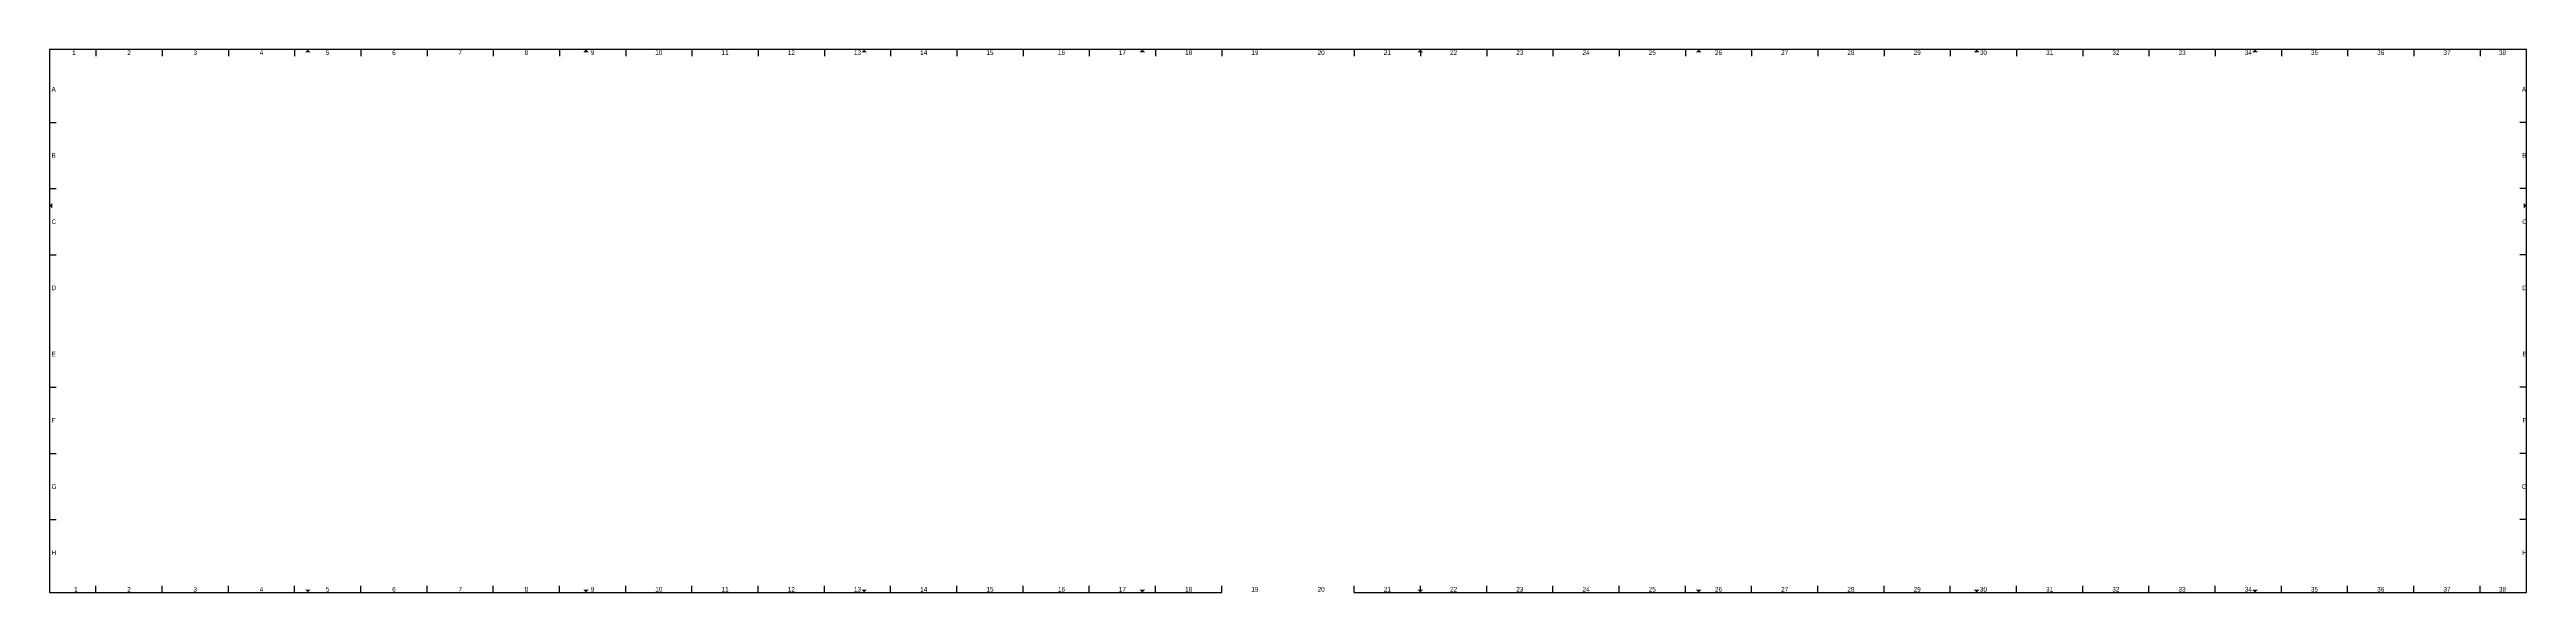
# Model space of a CAD drawing. Extents: x -5 to 1865, y -5 to 405.
import ezdxf
from ezdxf.enums import TextEntityAlignment as Align

# ---------------------------------------------------------------- set-up
doc = ezdxf.new("R2010")
doc.units = 0
doc.layers.add('to-xx-rooster', color=7, linetype='CONTINUOUS', lineweight=25)
doc.layers.add('to-xx-vouwmerk', color=7, linetype='CONTINUOUS', lineweight=18)
doc.styles.add('RTW_ISO', font='iso-rtw.shx')

msp = doc.modelspace()

# ---------------------------------------------------------------- hatches: boundary and pattern name
at = {"layer": 'to-xx-vouwmerk'}
for points in [[(192, 403), (190, 405), (188, 403)], [(402, 403), (400, 405), (398, 403)], [(612, 403), (610, 405), (608, 403)], [(822, 403), (820, 405), (818, 403)], [(1032, 403), (1030, 405), (1028, 403)], [(1242, 403), (1240, 405), (1238, 403)], [(1452, 403), (1450, 405), (1448, 403)], [(1662, 403), (1660, 405), (1658, 403)], [(-3, 289), (-5, 287), (-3, 285)], [(1863, 285), (1865, 287), (1863, 289)], [(188, -3), (190, -5), (192, -3)], [(398, -3), (400, -5), (402, -3)], [(608, -3), (610, -5), (612, -3)], [(818, -3), (820, -5), (822, -3)], [(1028, -3), (1030, -5), (1032, -3)], [(1238, -3), (1240, -5), (1242, -3)], [(1448, -3), (1450, -5), (1452, -3)], [(1658, -3), (1660, -5), (1662, -3)]]:
    msp.add_hatch(color=256, dxfattribs=at).paths.add_polyline_path(points)

# ---------------------------------------------------------------- linework, layer by layer
at = {"layer": 'to-xx-rooster'}
for p, q in [((-5, 405), (-5, -5)), ((1865, 405), (-5, 405)), ((30, 405), (30, 400)), ((80, 405), (80, 400)), ((130, 405), (130, 400)), ((180, 405), (180, 400)), ((230, 405), (230, 400)), ((280, 405), (280, 400)), ((330, 405), (330, 400)), ((380, 405), (380, 400)), ((430, 405), (430, 400)), ((480, 405), (480, 400)), ((530, 405), (530, 400)), ((580, 405), (580, 400)), ((630, 405), (630, 400)), ((680, 405), (680, 400)), ((730, 405), (730, 400)), ((780, 405), (780, 400)), ((830, 405), (830, 400)), ((880, 405), (880, 400)), ((980, 405), (980, 400)), ((1030, 405), (1030, 400)), ((1080, 405), (1080, 400)), ((1130, 405), (1130, 400)), ((1180, 405), (1180, 400)), ((1230, 405), (1230, 400)), ((1280, 405), (1280, 400)), ((1330, 405), (1330, 400)), ((1380, 405), (1380, 400)), ((1430, 405), (1430, 400)), ((1480, 405), (1480, 400)), ((1530, 405), (1530, 400)), ((1580, 405), (1580, 400)), ((1630, 405), (1630, 400)), ((1680, 405), (1680, 400)), ((1730, 405), (1730, 400)), ((1780, 405), (1780, 400)), ((1830, 405), (1830, 400)), ((1865, -5), (1865, 405)), ((-5, 350), (0, 350)), ((1865, 350), (1860, 350)), ((-5, 300), (0, 300)), ((1865, 300), (1860, 300)), ((-5, 250), (0, 250)), ((1865, 250), (1860, 250)), ((-5, 150), (0, 150)), ((1865, 150), (1860, 150)), ((-5, 100), (0, 100)), ((1865, 100), (1860, 100)), ((-5, 50), (0, 50)), ((1865, 50), (1860, 50)), ((30, -5), (30, 0)), ((80, -5), (80, 0)), ((130, -5), (130, 0)), ((180, -5), (180, 0)), ((230, -5), (230, 0)), ((280, -5), (280, 0)), ((330, -5), (330, 0)), ((380, -5), (380, 0)), ((430, -5), (430, 0)), ((480, -5), (480, 0)), ((530, -5), (530, 0)), ((580, -5), (580, 0)), ((630, -5), (630, 0)), ((680, -5), (680, 0)), ((730, -5), (730, 0)), ((780, -5), (780, 0)), ((830, -5), (830, 0)), ((880, -5), (880, 0)), ((980, -5), (980, 0)), ((1030, -5), (1030, 0)), ((1080, -5), (1080, 0)), ((1130, -5), (1130, 0)), ((1180, -5), (1180, 0)), ((1230, -5), (1230, 0)), ((1280, -5), (1280, 0)), ((1330, -5), (1330, 0)), ((1380, -5), (1380, 0)), ((1430, -5), (1430, 0)), ((1480, -5), (1480, 0)), ((1530, -5), (1530, 0)), ((1580, -5), (1580, 0)), ((1630, -5), (1630, 0)), ((1680, -5), (1680, 0)), ((1730, -5), (1730, 0)), ((1780, -5), (1780, 0)), ((1830, -5), (1830, 0)), ((-5, -5), (880, -5)), ((980, -5), (1865, -5))]:
    msp.add_line(p, q, dxfattribs=at)

# ---------------------------------------------------------------- texts
at = {"layer": 'to-xx-rooster', "style": 'RTW_ISO'}
for s, p in [('1', (13.4, 399.9)), ('2', (55, 399.9)), ('3', (105, 399.9)), ('4', (155, 399.9)), ('5', (205, 399.9)), ('6', (255, 399.9)), ('7', (305, 399.9)), ('8', (355, 399.9)), ('9', (405, 399.9)), ('10', (455, 399.9)), ('11', (505, 399.9)), ('12', (555, 399.9)), ('13', (605, 399.9)), ('14', (655, 399.9)), ('15', (705, 399.9)), ('16', (759, 399.9)), ('17', (805, 399.9)), ('18', (855, 399.9)), ('19', (905, 399.9)), ('20', (955, 399.9)), ('21', (1005, 399.9)), ('22', (1055, 399.9)), ('23', (1105, 399.9)), ('24', (1155, 399.9)), ('25', (1205, 399.9)), ('26', (1255, 399.9)), ('27', (1305, 399.9)), ('28', (1355, 399.9)), ('29', (1405, 399.9)), ('30', (1455, 399.9)), ('31', (1505, 399.9)), ('32', (1555, 399.9)), ('33', (1605, 399.9)), ('34', (1655, 399.9)), ('35', (1705, 399.9)), ('36', (1755, 399.9)), ('37', (1805, 399.9)), ('38', (1846.9, 399.9)), ('1', (14.9, -5.4)), ('2', (55, -5.4)), ('3', (105, -5.4)), ('4', (155, -5.4)), ('5', (205, -5.4)), ('6', (255, -5.4)), ('7', (305, -5.4)), ('8', (355, -5.4)), ('9', (405, -5.4)), ('10', (455, -5.4)), ('11', (505, -5.4)), ('12', (555, -5.4)), ('13', (605, -5.4)), ('14', (655, -5.4)), ('15', (705, -5.4)), ('16', (759, -5.4)), ('17', (805, -5.4)), ('18', (855, -5.4)), ('19', (905, -5.4)), ('20', (955, -5.4)), ('21', (1005, -5.4)), ('22', (1055, -5.4)), ('23', (1105, -5.4)), ('24', (1155, -5.4)), ('25', (1205, -5.4)), ('26', (1255, -5.4)), ('27', (1305, -5.4)), ('28', (1355, -5.4)), ('29', (1405, -5.4)), ('30', (1455, -5.4)), ('31', (1505, -5.4)), ('32', (1555, -5.4)), ('33', (1605, -5.4)), ('34', (1655, -5.4)), ('35', (1705, -5.4)), ('36', (1755, -5.4)), ('37', (1805, -5.4)), ('38', (1846.9, -5.4))]:
    msp.add_text(s, height=3.5, dxfattribs=at).set_placement(p, align=Align.BOTTOM_CENTER)
for s, p in [('A', (-3.5, 375)), ('A', (1861.5, 375)), ('B', (-3.5, 325)), ('B', (1861.8, 325)), ('C', (-3.5, 275)), ('C', (1861.8, 275)), ('D', (-3.5, 225)), ('D', (1861.8, 225)), ('E', (-3.5, 175)), ('E', (1862, 175)), ('F', (-3.5, 125)), ('F', (1862, 125)), ('G', (-3.5, 75)), ('G', (1861.5, 75)), ('H', (-3.5, 25)), ('H', (1861.8, 25))]:
    msp.add_text(s, height=3.5, dxfattribs=at).set_placement(p, align=Align.MIDDLE_LEFT)

doc.saveas('drawing.dxf')
